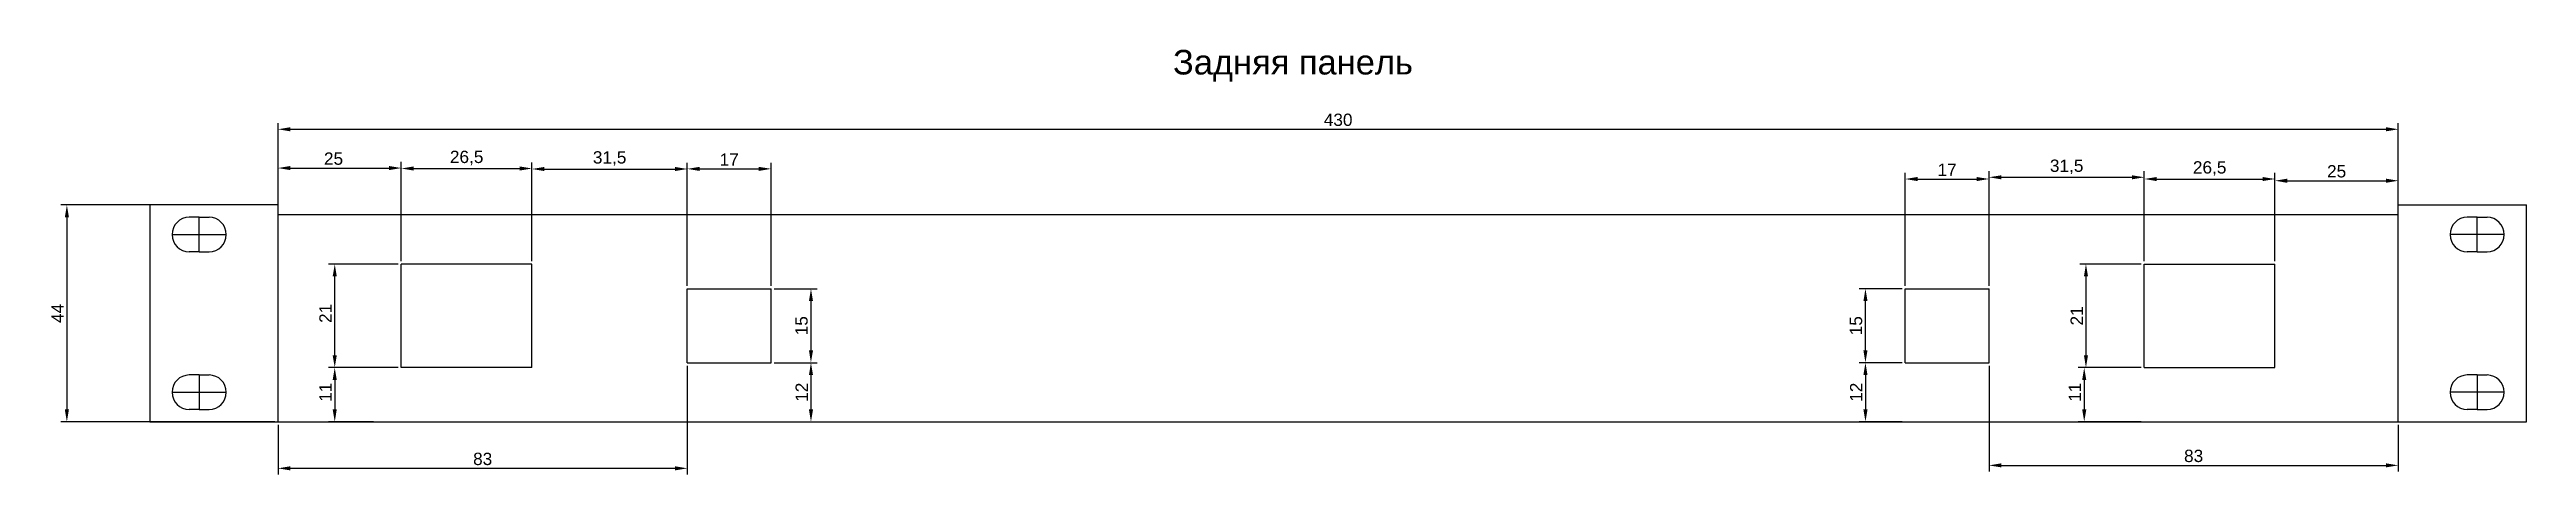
# Model space of a CAD drawing. Header units: millimetres. Extents: x 1597 to 3075, y 1 to 1076.
# Drawn here: x 2573 to 3075, y 990 to 1076 of the extents above; entities that cross this region are included whole.
import ezdxf

# ---------------------------------------------------------------- set-up
doc = ezdxf.new("R2010")
doc.units = ezdxf.units.MM
doc.layers.add('Dim', color=210, linetype='Continuous')
doc.styles.get("Standard").update_dxf_attribs({"font": 'arial.ttf'})
doc.dimstyles.new('ISO-25', dxfattribs={"dimtxt": 2.5, "dimasz": 2.5, "dimexe": 1.25, "dimexo": 0.625, "dimtad": 1, "dimtxsty": 'Standard', "dimcen": 2.5, "dimadec": 0, "dimazin": 0, "dimtfac": 1, "dimtmove": 0, "dimatfit": 3, "dimfxl": 1, "dimarcsym": 0})

msp = doc.modelspace()

# ---------------------------------------------------------------- texts
at = {"insert": (2800.69595, 1075.97839), "char_height": 5, "attachment_point": 1}
msp.add_mtext_dynamic_manual_height_columns('Задняя панель', width=57.1827514, gutter_width=12.5, heights=[0], dxfattribs=at)

# ---------------------------------------------------------------- blocks, each defined once
blk = doc.blocks.new('*D7')
at = {"layer": 'Defpoints', "color": 0, "transparency": 16777216}
for p in [(3049.19, 1059.86), (2619.19, 1042.5), (3049.19, 1044.5)]:
    blk.add_point(p, dxfattribs=at)
at = {"layer": 'Dim', "color": 0, "lineweight": -2, "transparency": 16777216}
for p, q in [((2619.19, 1043.12), (2619.19, 1061.11)), ((3049.19, 1045.12), (3049.19, 1061.11)), ((2621.69, 1059.86), (3046.69, 1059.86))]:
    blk.add_line(p, q, dxfattribs=at)
at = {"layer": 'Dim', "color": 0, "transparency": 16777216}
for points in [[(2621.69, 1060.28), (2621.69, 1059.45), (2619.19, 1059.86)], [(3046.69, 1060.28), (3046.69, 1059.45), (3049.19, 1059.86)]]:
    blk.add_solid(points, dxfattribs=at)
at = {"layer": 'Dim', "color": 0, "transparency": 16777216, "insert": (2834.19, 1061.77), "char_height": 2.5, "attachment_point": 5}
blk.add_mtext('430', dxfattribs=at)
blk = doc.blocks.new('*D8')
at = {"layer": 'Defpoints', "color": 0, "transparency": 16777216}
for p in [(2619.19, 1044.5), (2576.36, 1000.5), (2619.19, 1000.5)]:
    blk.add_point(p, dxfattribs=at)
at = {"layer": 'Dim', "color": 0, "lineweight": -2, "transparency": 16777216}
for p, q in [((2618.57, 1044.5), (2575.11, 1044.5)), ((2576.36, 1042), (2576.36, 1003)), ((2618.57, 1000.5), (2575.11, 1000.5))]:
    blk.add_line(p, q, dxfattribs=at)
at = {"layer": 'Dim', "color": 0, "transparency": 16777216}
for points in [[(2575.95, 1042), (2576.78, 1042), (2576.36, 1044.5)], [(2575.95, 1003), (2576.78, 1003), (2576.36, 1000.5)]]:
    blk.add_solid(points, dxfattribs=at)
at = {"layer": 'Dim', "color": 0, "transparency": 16777216, "insert": (2574.49, 1022.5), "char_height": 2.5, "attachment_point": 5, "rotation": 90}
blk.add_mtext('44', dxfattribs=at)
blk = doc.blocks.new('*D42')
at = {"layer": 'Defpoints', "color": 0, "transparency": 16777216}
for p in [(2966.19, 1049.77), (2949.19, 1027.5), (2966.19, 1027.5)]:
    blk.add_point(p, dxfattribs=at)
at = {"layer": 'Dim', "color": 0, "lineweight": -2, "transparency": 16777216}
for p, q in [((2949.19, 1028.12), (2949.19, 1051.02)), ((2966.19, 1028.12), (2966.19, 1051.02)), ((2951.69, 1049.77), (2963.69, 1049.77))]:
    blk.add_line(p, q, dxfattribs=at)
at = {"layer": 'Dim', "color": 0, "transparency": 16777216}
for points in [[(2951.69, 1050.18), (2951.69, 1049.35), (2949.19, 1049.77)], [(2963.69, 1050.18), (2963.69, 1049.35), (2966.19, 1049.77)]]:
    blk.add_solid(points, dxfattribs=at)
at = {"layer": 'Dim', "color": 0, "transparency": 16777216, "insert": (2957.69, 1051.65), "char_height": 2.5, "attachment_point": 5}
blk.add_mtext('17', dxfattribs=at)
blk = doc.blocks.new('*D43')
at = {"layer": 'Defpoints', "color": 0, "transparency": 16777216}
for p in [(2941.13, 1027.5), (2949.19, 1027.5), (2949.19, 1012.5)]:
    blk.add_point(p, dxfattribs=at)
at = {"layer": 'Dim', "color": 0, "lineweight": -2, "transparency": 16777216}
for p, q in [((2948.57, 1027.5), (2939.88, 1027.5)), ((2941.13, 1015), (2941.13, 1025)), ((2948.57, 1012.5), (2939.88, 1012.5))]:
    blk.add_line(p, q, dxfattribs=at)
at = {"layer": 'Dim', "color": 0, "transparency": 16777216}
for points in [[(2940.72, 1025), (2941.55, 1025), (2941.13, 1027.5)], [(2940.72, 1015), (2941.55, 1015), (2941.13, 1012.5)]]:
    blk.add_solid(points, dxfattribs=at)
at = {"layer": 'Dim', "color": 0, "transparency": 16777216, "insert": (2939.23, 1020), "char_height": 2.5, "attachment_point": 5, "rotation": 90}
blk.add_mtext('15', dxfattribs=at)
blk = doc.blocks.new('*D44')
at = {"layer": 'Defpoints', "color": 0, "transparency": 16777216}
for p in [(2949.19, 1012.5), (2941.13, 1000.5), (2949.19, 1000.5)]:
    blk.add_point(p, dxfattribs=at)
at = {"layer": 'Dim', "color": 0, "lineweight": -2, "transparency": 16777216}
for p, q in [((2948.57, 1012.5), (2939.88, 1012.5)), ((2941.13, 1010), (2941.13, 1003)), ((2948.57, 1000.5), (2939.88, 1000.5))]:
    blk.add_line(p, q, dxfattribs=at)
at = {"layer": 'Dim', "color": 0, "transparency": 16777216}
for points in [[(2940.72, 1010), (2941.55, 1010), (2941.13, 1012.5)], [(2940.72, 1003), (2941.55, 1003), (2941.13, 1000.5)]]:
    blk.add_solid(points, dxfattribs=at)
at = {"layer": 'Dim', "color": 0, "transparency": 16777216, "insert": (2939.25, 1006.5), "char_height": 2.5, "attachment_point": 5, "rotation": 90}
blk.add_mtext('12', dxfattribs=at)
blk = doc.blocks.new('*D65')
at = {"layer": 'Defpoints', "color": 0, "transparency": 16777216}
for p in [(2644.19, 1051.99), (2644.19, 1032.5), (2619.19, 1022.5)]:
    blk.add_point(p, dxfattribs=at)
at = {"layer": 'Dim', "color": 0, "lineweight": -2, "transparency": 16777216}
for p, q in [((2619.19, 1023.12), (2619.19, 1053.24)), ((2621.69, 1051.99), (2641.69, 1051.99)), ((2644.19, 1033.12), (2644.19, 1053.24))]:
    blk.add_line(p, q, dxfattribs=at)
at = {"layer": 'Dim', "color": 0, "transparency": 16777216}
for points in [[(2621.69, 1052.41), (2621.69, 1051.57), (2619.19, 1051.99)], [(2641.69, 1052.41), (2641.69, 1051.57), (2644.19, 1051.99)]]:
    blk.add_solid(points, dxfattribs=at)
at = {"layer": 'Dim', "color": 0, "transparency": 16777216, "insert": (2630.44, 1053.89), "char_height": 2.5, "attachment_point": 5}
blk.add_mtext('25', dxfattribs=at)
blk = doc.blocks.new('*D66')
at = {"layer": 'Defpoints', "color": 0, "transparency": 16777216}
for p in [(2644.19, 1011.5), (2630.69, 1000.5), (2639.19, 1000.5)]:
    blk.add_point(p, dxfattribs=at)
at = {"layer": 'Dim', "color": 0, "lineweight": -2, "transparency": 16777216}
for p, q in [((2643.57, 1011.5), (2629.44, 1011.5)), ((2630.69, 1009), (2630.69, 1003)), ((2638.57, 1000.5), (2629.44, 1000.5))]:
    blk.add_line(p, q, dxfattribs=at)
at = {"layer": 'Dim', "color": 0, "transparency": 16777216}
for points in [[(2630.27, 1009), (2631.1, 1009), (2630.69, 1011.5)], [(2630.27, 1003), (2631.1, 1003), (2630.69, 1000.5)]]:
    blk.add_solid(points, dxfattribs=at)
at = {"layer": 'Dim', "color": 0, "transparency": 16777216, "insert": (2628.81, 1006.5), "char_height": 2.5, "attachment_point": 5, "rotation": 90}
blk.add_mtext('11', dxfattribs=at)
blk = doc.blocks.new('*D68')
at = {"layer": 'Defpoints', "color": 0, "transparency": 16777216}
for p in [(2670.69, 1051.9), (2644.19, 1032.5), (2670.69, 1032.5)]:
    blk.add_point(p, dxfattribs=at)
at = {"layer": 'Dim', "color": 0, "lineweight": -2, "transparency": 16777216}
for p, q in [((2644.19, 1033.12), (2644.19, 1053.15)), ((2646.69, 1051.9), (2668.19, 1051.9)), ((2670.69, 1033.12), (2670.69, 1053.15))]:
    blk.add_line(p, q, dxfattribs=at)
at = {"layer": 'Dim', "color": 0, "transparency": 16777216}
for points in [[(2646.69, 1052.32), (2646.69, 1051.49), (2644.19, 1051.9)], [(2668.19, 1052.32), (2668.19, 1051.49), (2670.69, 1051.9)]]:
    blk.add_solid(points, dxfattribs=at)
at = {"layer": 'Dim', "color": 0, "transparency": 16777216, "insert": (2657.44, 1054.03), "char_height": 2.5, "attachment_point": 5}
blk.add_mtext('26,5', dxfattribs=at)
blk = doc.blocks.new('*D71')
at = {"layer": 'Defpoints', "color": 0, "transparency": 16777216}
for p in [(2630.69, 1032.5), (2644.19, 1032.5), (2644.19, 1011.5)]:
    blk.add_point(p, dxfattribs=at)
at = {"layer": 'Dim', "color": 0, "lineweight": -2, "transparency": 16777216}
for p, q in [((2643.57, 1032.5), (2629.44, 1032.5)), ((2630.69, 1014), (2630.69, 1030)), ((2643.57, 1011.5), (2629.44, 1011.5))]:
    blk.add_line(p, q, dxfattribs=at)
at = {"layer": 'Dim', "color": 0, "transparency": 16777216}
for points in [[(2630.27, 1030), (2631.1, 1030), (2630.69, 1032.5)], [(2630.27, 1014), (2631.1, 1014), (2630.69, 1011.5)]]:
    blk.add_solid(points, dxfattribs=at)
at = {"layer": 'Dim', "color": 0, "transparency": 16777216, "insert": (2628.81, 1022.5), "char_height": 2.5, "attachment_point": 5, "rotation": 90}
blk.add_mtext('21', dxfattribs=at)
blk = doc.blocks.new('*D76')
at = {"layer": 'Defpoints', "color": 0, "transparency": 16777216}
for p in [(2702.19, 1051.8), (2670.69, 1032.5), (2702.19, 1028)]:
    blk.add_point(p, dxfattribs=at)
at = {"layer": 'Dim', "color": 0, "lineweight": -2, "transparency": 16777216}
for p, q in [((2670.69, 1033.12), (2670.69, 1053.05)), ((2673.19, 1051.8), (2699.69, 1051.8)), ((2702.19, 1028.62), (2702.19, 1053.05))]:
    blk.add_line(p, q, dxfattribs=at)
at = {"layer": 'Dim', "color": 0, "transparency": 16777216}
for points in [[(2673.19, 1052.22), (2673.19, 1051.39), (2670.69, 1051.8)], [(2699.69, 1052.22), (2699.69, 1051.39), (2702.19, 1051.8)]]:
    blk.add_solid(points, dxfattribs=at)
at = {"layer": 'Dim', "color": 0, "transparency": 16777216, "insert": (2686.44, 1053.93), "char_height": 2.5, "attachment_point": 5}
blk.add_mtext('31,5', dxfattribs=at)
blk = doc.blocks.new('*D84')
at = {"layer": 'Defpoints', "color": 0, "transparency": 16777216}
for p in [(2997.69, 1050.12), (2997.69, 1032.5), (2966.19, 1027.5)]:
    blk.add_point(p, dxfattribs=at)
at = {"layer": 'Dim', "color": 0, "lineweight": -2, "transparency": 16777216}
for p, q in [((2966.19, 1028.12), (2966.19, 1051.37)), ((2968.69, 1050.12), (2995.19, 1050.12)), ((2997.69, 1033.12), (2997.69, 1051.37))]:
    blk.add_line(p, q, dxfattribs=at)
at = {"layer": 'Dim', "color": 0, "transparency": 16777216}
for points in [[(2968.69, 1050.53), (2968.69, 1049.7), (2966.19, 1050.12)], [(2995.19, 1050.53), (2995.19, 1049.7), (2997.69, 1050.12)]]:
    blk.add_solid(points, dxfattribs=at)
at = {"layer": 'Dim', "color": 0, "transparency": 16777216, "insert": (2981.94, 1052.24), "char_height": 2.5, "attachment_point": 5}
blk.add_mtext('31,5', dxfattribs=at)
blk = doc.blocks.new('*D85')
at = {"layer": 'Defpoints', "color": 0, "transparency": 16777216}
for p in [(3024.19, 1049.77), (2997.69, 1032.5), (3024.19, 1032.5)]:
    blk.add_point(p, dxfattribs=at)
at = {"layer": 'Dim', "color": 0, "lineweight": -2, "transparency": 16777216}
for p, q in [((2997.69, 1033.12), (2997.69, 1051.02)), ((3024.19, 1033.12), (3024.19, 1051.02)), ((3000.19, 1049.77), (3021.69, 1049.77))]:
    blk.add_line(p, q, dxfattribs=at)
at = {"layer": 'Dim', "color": 0, "transparency": 16777216}
for points in [[(3000.19, 1050.18), (3000.19, 1049.35), (2997.69, 1049.77)], [(3021.69, 1050.18), (3021.69, 1049.35), (3024.19, 1049.77)]]:
    blk.add_solid(points, dxfattribs=at)
at = {"layer": 'Dim', "color": 0, "transparency": 16777216, "insert": (3010.94, 1051.9), "char_height": 2.5, "attachment_point": 5}
blk.add_mtext('26,5', dxfattribs=at)
blk = doc.blocks.new('*D86')
at = {"layer": 'Defpoints', "color": 0, "transparency": 16777216}
for p in [(3049.19, 1049.42), (3024.19, 1032.5), (3049.19, 1032.5)]:
    blk.add_point(p, dxfattribs=at)
at = {"layer": 'Dim', "color": 0, "lineweight": -2, "transparency": 16777216}
for p, q in [((3024.19, 1033.12), (3024.19, 1050.67)), ((3049.19, 1033.12), (3049.19, 1050.67)), ((3026.69, 1049.42), (3046.69, 1049.42))]:
    blk.add_line(p, q, dxfattribs=at)
at = {"layer": 'Dim', "color": 0, "transparency": 16777216}
for points in [[(3026.69, 1049.84), (3026.69, 1049), (3024.19, 1049.42)], [(3046.69, 1049.84), (3046.69, 1049), (3049.19, 1049.42)]]:
    blk.add_solid(points, dxfattribs=at)
at = {"layer": 'Dim', "color": 0, "transparency": 16777216, "insert": (3036.69, 1051.32), "char_height": 2.5, "attachment_point": 5}
blk.add_mtext('25', dxfattribs=at)
blk = doc.blocks.new('*D87')
at = {"layer": 'Defpoints', "color": 0, "transparency": 16777216}
for p in [(2997.69, 1032.5), (2985.85, 1011.5), (2997.69, 1011.5)]:
    blk.add_point(p, dxfattribs=at)
at = {"layer": 'Dim', "color": 0, "lineweight": -2, "transparency": 16777216}
for p, q in [((2997.07, 1032.5), (2984.6, 1032.5)), ((2985.85, 1030), (2985.85, 1014)), ((2997.07, 1011.5), (2984.6, 1011.5))]:
    blk.add_line(p, q, dxfattribs=at)
at = {"layer": 'Dim', "color": 0, "transparency": 16777216}
for points in [[(2985.44, 1030), (2986.27, 1030), (2985.85, 1032.5)], [(2985.44, 1014), (2986.27, 1014), (2985.85, 1011.5)]]:
    blk.add_solid(points, dxfattribs=at)
at = {"layer": 'Dim', "color": 0, "transparency": 16777216, "insert": (2983.97, 1022), "char_height": 2.5, "attachment_point": 5, "rotation": 90}
blk.add_mtext('21', dxfattribs=at)
blk = doc.blocks.new('*D88')
at = {"layer": 'Defpoints', "color": 0, "transparency": 16777216}
for p in [(2997.69, 1011.5), (2985.5, 1000.5), (2997.69, 1000.5)]:
    blk.add_point(p, dxfattribs=at)
at = {"layer": 'Dim', "color": 0, "lineweight": -2, "transparency": 16777216}
for p, q in [((2997.07, 1011.5), (2984.25, 1011.5)), ((2985.5, 1009), (2985.5, 1003)), ((2997.07, 1000.5), (2984.25, 1000.5))]:
    blk.add_line(p, q, dxfattribs=at)
at = {"layer": 'Dim', "color": 0, "transparency": 16777216}
for points in [[(2985.09, 1009), (2985.92, 1009), (2985.5, 1011.5)], [(2985.09, 1003), (2985.92, 1003), (2985.5, 1000.5)]]:
    blk.add_solid(points, dxfattribs=at)
at = {"layer": 'Dim', "color": 0, "transparency": 16777216, "insert": (2983.62, 1006.5), "char_height": 2.5, "attachment_point": 5, "rotation": 90}
blk.add_mtext('11', dxfattribs=at)
blk = doc.blocks.new('*D194')
at = {"layer": 'Defpoints', "color": 0, "transparency": 16777216}
for p in [(2966.19, 1012.5), (3049.19, 1000.5), (3049.19, 991.66)]:
    blk.add_point(p, dxfattribs=at)
at = {"layer": 'Dim', "color": 0, "lineweight": -2, "transparency": 16777216}
for p, q in [((2966.19, 1011.88), (2966.19, 990.41)), ((3049.19, 999.88), (3049.19, 990.41)), ((2968.69, 991.66), (3046.69, 991.66))]:
    blk.add_line(p, q, dxfattribs=at)
at = {"layer": 'Dim', "color": 0, "transparency": 16777216}
for points in [[(2968.69, 992.08), (2968.69, 991.25), (2966.19, 991.66)], [(3046.69, 992.08), (3046.69, 991.25), (3049.19, 991.66)]]:
    blk.add_solid(points, dxfattribs=at)
at = {"layer": 'Dim', "color": 0, "transparency": 16777216, "insert": (3007.69, 993.57), "char_height": 2.5, "attachment_point": 5}
blk.add_mtext('83', dxfattribs=at)
blk = doc.blocks.new('*D195')
at = {"layer": 'Defpoints', "color": 0, "transparency": 16777216}
for p in [(2702.19, 1012.5), (2619.19, 1000.5), (2702.19, 991.06)]:
    blk.add_point(p, dxfattribs=at)
at = {"layer": 'Dim', "color": 0, "lineweight": -2, "transparency": 16777216}
for p, q in [((2702.19, 1011.88), (2702.19, 989.81)), ((2619.19, 999.88), (2619.19, 989.81)), ((2621.69, 991.06), (2699.69, 991.06))]:
    blk.add_line(p, q, dxfattribs=at)
at = {"layer": 'Dim', "color": 0, "transparency": 16777216}
for points in [[(2621.69, 991.48), (2621.69, 990.64), (2619.19, 991.06)], [(2699.69, 991.48), (2699.69, 990.64), (2702.19, 991.06)]]:
    blk.add_solid(points, dxfattribs=at)
at = {"layer": 'Dim', "color": 0, "transparency": 16777216, "insert": (2660.69, 992.96), "char_height": 2.5, "attachment_point": 5}
blk.add_mtext('83', dxfattribs=at)
blk = doc.blocks.new('*D196')
at = {"layer": 'Defpoints', "color": 0, "transparency": 16777216}
for p in [(2719.19, 1051.83), (2702.19, 1027.5), (2719.19, 1027.5)]:
    blk.add_point(p, dxfattribs=at)
at = {"layer": 'Dim', "color": 0, "lineweight": -2, "transparency": 16777216}
for p, q in [((2702.19, 1028.12), (2702.19, 1053.08)), ((2704.69, 1051.83), (2716.69, 1051.83)), ((2719.19, 1028.12), (2719.19, 1053.08))]:
    blk.add_line(p, q, dxfattribs=at)
at = {"layer": 'Dim', "color": 0, "transparency": 16777216}
for points in [[(2704.69, 1052.24), (2704.69, 1051.41), (2702.19, 1051.83)], [(2716.69, 1052.24), (2716.69, 1051.41), (2719.19, 1051.83)]]:
    blk.add_solid(points, dxfattribs=at)
at = {"layer": 'Dim', "color": 0, "transparency": 16777216, "insert": (2710.69, 1053.71), "char_height": 2.5, "attachment_point": 5}
blk.add_mtext('17', dxfattribs=at)
blk = doc.blocks.new('*D197')
at = {"layer": 'Defpoints', "color": 0, "transparency": 16777216}
for p in [(2719.19, 1027.5), (2719.19, 1012.5), (2727.27, 1012.5)]:
    blk.add_point(p, dxfattribs=at)
at = {"layer": 'Dim', "color": 0, "lineweight": -2, "transparency": 16777216}
for p, q in [((2719.82, 1027.5), (2728.52, 1027.5)), ((2727.27, 1025), (2727.27, 1015)), ((2719.82, 1012.5), (2728.52, 1012.5))]:
    blk.add_line(p, q, dxfattribs=at)
at = {"layer": 'Dim', "color": 0, "transparency": 16777216}
for points in [[(2726.86, 1025), (2727.69, 1025), (2727.27, 1027.5)], [(2726.86, 1015), (2727.69, 1015), (2727.27, 1012.5)]]:
    blk.add_solid(points, dxfattribs=at)
at = {"layer": 'Dim', "color": 0, "transparency": 16777216, "insert": (2725.37, 1020), "char_height": 2.5, "attachment_point": 5, "rotation": 90}
blk.add_mtext('15', dxfattribs=at)
blk = doc.blocks.new('*D198')
at = {"layer": 'Defpoints', "color": 0, "transparency": 16777216}
for p in [(2719.19, 1012.5), (2719.19, 1000.5), (2727.27, 1000.5)]:
    blk.add_point(p, dxfattribs=at)
at = {"layer": 'Dim', "color": 0, "lineweight": -2, "transparency": 16777216}
for p, q in [((2719.82, 1012.5), (2728.52, 1012.5)), ((2727.27, 1010), (2727.27, 1003)), ((2719.82, 1000.5), (2728.52, 1000.5))]:
    blk.add_line(p, q, dxfattribs=at)
at = {"layer": 'Dim', "color": 0, "transparency": 16777216}
for points in [[(2726.86, 1010), (2727.69, 1010), (2727.27, 1012.5)], [(2726.86, 1003), (2727.69, 1003), (2727.27, 1000.5)]]:
    blk.add_solid(points, dxfattribs=at)
at = {"layer": 'Dim', "color": 0, "transparency": 16777216, "insert": (2725.39, 1006.5), "char_height": 2.5, "attachment_point": 5, "rotation": 90}
blk.add_mtext('12', dxfattribs=at)

# ---------------------------------------------------------------- dimensions: what is measured, and where the dimension line sits
at = {"layer": 'Dim'}
for base, p1, p2, picture, middle in [((3049.19087, 1059.86443), (2619.19087, 1042.5), (3049.19087, 1044.5), '*D7', (2834.19087, 1059.86443)), ((2644.19087, 1051.99159), (2619.19087, 1022.5), (2644.19087, 1032.5), '*D65', (2630.44087, 1051.99159)), ((2966.19087, 1049.76807), (2949.19087, 1027.5), (2966.19087, 1027.5), '*D42', (2957.69087, 1049.76807))]:
    dim = msp.add_linear_dim(base=base, p1=p1, p2=p2, dimstyle='ISO-25', dxfattribs=at)
    dim.commit()
    dim.dimension.update_dxf_attribs({"geometry": picture, "text_midpoint": middle, "dimtype": 160})
for base, p1, p2, picture, middle in [((2670.69087, 1051.90465), (2644.19087, 1032.5), (2670.69087, 1032.5), '*D68', (2657.44087, 1054.03204)), ((2702.19087, 1051.80396), (2670.69087, 1032.5), (2702.19087, 1028), '*D76', (2686.44087, 1053.93135)), ((2719.19087, 1051.82724), (2702.19087, 1027.5), (2719.19087, 1027.5), '*D196', (2710.69087, 1053.70736)), ((2997.69087, 1050.11741), (2966.19087, 1027.5), (2997.69087, 1032.5), '*D84', (2981.94087, 1052.24479)), ((3024.19087, 1049.76807), (2997.69087, 1032.5), (3024.19087, 1032.5), '*D85', (3010.94087, 1051.89546)), ((3049.19087, 1049.41874), (3024.19087, 1032.5), (3049.19087, 1032.5), '*D86', (3036.69087, 1051.32017)), ((2702.19087, 991.06056), (2619.19087, 1000.5), (2702.19087, 1012.5), '*D195', (2660.69087, 992.96285)), ((3049.19087, 991.66272), (2966.19087, 1012.5), (3049.19087, 1000.5), '*D194', (3007.69087, 993.565))]:
    dim = msp.add_linear_dim(base=base, p1=p1, p2=p2, dimstyle='ISO-25', dxfattribs=at)
    dim.commit()
    dim.dimension.update_dxf_attribs({"geometry": picture, "text_midpoint": middle})
for base, p1, p2, picture, middle in [((2576.36278, 1000.5), (2619.19087, 1044.5), (2619.19087, 1000.5), '*D8', (2574.48778, 1022.5)), ((2985.85334, 1011.5), (2997.69087, 1032.5), (2997.69087, 1011.5), '*D87', (2983.97322, 1022)), ((2727.27221, 1012.5), (2719.19087, 1027.5), (2719.19087, 1012.5), '*D197', (2725.37078, 1020)), ((2941.13398, 1027.5), (2949.19087, 1012.5), (2949.19087, 1027.5), '*D43', (2939.23255, 1020)), ((2727.27221, 1000.5), (2719.19087, 1012.5), (2719.19087, 1000.5), '*D198', (2725.3921, 1006.5)), ((2941.13398, 1000.5), (2949.19087, 1012.5), (2949.19087, 1000.5), '*D44', (2939.25386, 1006.5))]:
    dim = msp.add_linear_dim(base=base, p1=p1, p2=p2, angle=90, dimstyle='ISO-25', dxfattribs=at)
    dim.commit()
    dim.dimension.update_dxf_attribs({"geometry": picture, "text_midpoint": middle})
for base, p1, p2, picture, middle in [((2630.68765, 1032.5), (2644.19087, 1011.5), (2644.19087, 1032.5), '*D71', (2630.68765, 1022.5)), ((2630.68765, 1000.5), (2644.19087, 1011.5), (2639.19087, 1000.5), '*D66', (2630.68765, 1006.5)), ((2985.50363, 1000.5), (2997.69087, 1011.5), (2997.69087, 1000.5), '*D88', (2985.50363, 1006.5))]:
    dim = msp.add_linear_dim(base=base, p1=p1, p2=p2, angle=90, dimstyle='ISO-25', dxfattribs=at)
    dim.commit()
    dim.dimension.update_dxf_attribs({"geometry": picture, "text_midpoint": middle, "dimtype": 160})

# ---------------------------------------------------------------- linework, layer by layer
for p, q in [((2593.19087, 1044.5), (2593.19087, 1000.5)), ((2619.19087, 1044.5), (2593.19087, 1044.5)), ((2603.19397, 1042), (2601.19397, 1042)), ((2603.19397, 1042), (2605.19397, 1042)), ((2603.19397, 1035), (2603.19397, 1042)), ((2619.19087, 1000.5), (2619.19087, 1044.5)), ((3049.19087, 1042.5), (2619.19087, 1042.5)), ((3049.19087, 1000.5), (3049.19087, 1044.5)), ((3049.19087, 1044.5), (3075.19087, 1044.5)), ((3065.18776, 1042), (3063.18776, 1042)), ((3065.18776, 1035), (3065.18776, 1042)), ((3065.18776, 1042), (3067.18776, 1042)), ((3075.19087, 1000.5), (3075.19087, 1044.5)), ((2597.69397, 1038.5), (2608.69397, 1038.5)), ((2603.19397, 1035), (2601.19397, 1035)), ((2603.19397, 1035), (2605.19397, 1035)), ((3070.68776, 1038.5), (3059.68776, 1038.5)), ((3065.18776, 1035), (3063.18776, 1035)), ((3065.18776, 1035), (3067.18776, 1035)), ((2670.69087, 1032.5), (2644.19087, 1032.5)), ((2644.19087, 1011.5), (2644.19087, 1032.5)), ((2670.69087, 1011.5), (2670.69087, 1032.5)), ((2997.69087, 1032.5), (3024.19087, 1032.5)), ((2997.69087, 1011.5), (2997.69087, 1032.5)), ((3024.19087, 1011.5), (3024.19087, 1032.5)), ((2702.19087, 1027.5), (2719.19087, 1027.5)), ((2702.19087, 1012.5), (2702.19087, 1027.5)), ((2719.19087, 1012.5), (2719.19087, 1027.5)), ((2949.19087, 1027.5), (2966.19087, 1027.5)), ((2949.19087, 1012.5), (2949.19087, 1027.5)), ((2966.19087, 1012.5), (2966.19087, 1027.5)), ((2603.19397, 1010), (2601.19397, 1010)), ((2603.19397, 1010), (2605.19397, 1010)), ((2603.19397, 1010), (2603.19397, 1003)), ((2670.69087, 1011.5), (2644.19087, 1011.5)), ((2702.19087, 1012.5), (2719.19087, 1012.5)), ((2949.19087, 1012.5), (2966.19087, 1012.5)), ((2997.69087, 1011.5), (3024.19087, 1011.5)), ((3065.18776, 1010), (3063.18776, 1010)), ((3065.18776, 1010), (3065.18776, 1003)), ((3065.18776, 1010), (3067.18776, 1010)), ((2597.69397, 1006.5), (2608.69397, 1006.5)), ((3070.68776, 1006.5), (3059.68776, 1006.5)), ((2593.19087, 1000.5), (3075.19087, 1000.5)), ((2603.19397, 1003), (2601.19397, 1003)), ((2603.19397, 1003), (2605.19397, 1003)), ((3065.18776, 1003), (3063.18776, 1003)), ((3065.18776, 1003), (3067.18776, 1003))]:
    msp.add_line(p, q)
for centre, start, end in [((2601.19397, 1038.5), 90, 270), ((2605.19397, 1038.5), 270, 90), ((3063.18776, 1038.5), 90, 270), ((3067.18776, 1038.5), 270, 90), ((2601.19397, 1006.5), 90, 270), ((2605.19397, 1006.5), 270, 90), ((3063.18776, 1006.5), 90, 270), ((3067.18776, 1006.5), 270, 90)]:
    msp.add_arc(centre, 3.5, start, end)

msp.set_redraw_order([(e.dxf.handle, doc.entitydb.next_handle()) for e in msp.query("TEXT MTEXT ATTDEF DIMENSION ARC_DIMENSION")])  # texts and dimensions are drawn at this point

doc.saveas('drawing.dxf')
